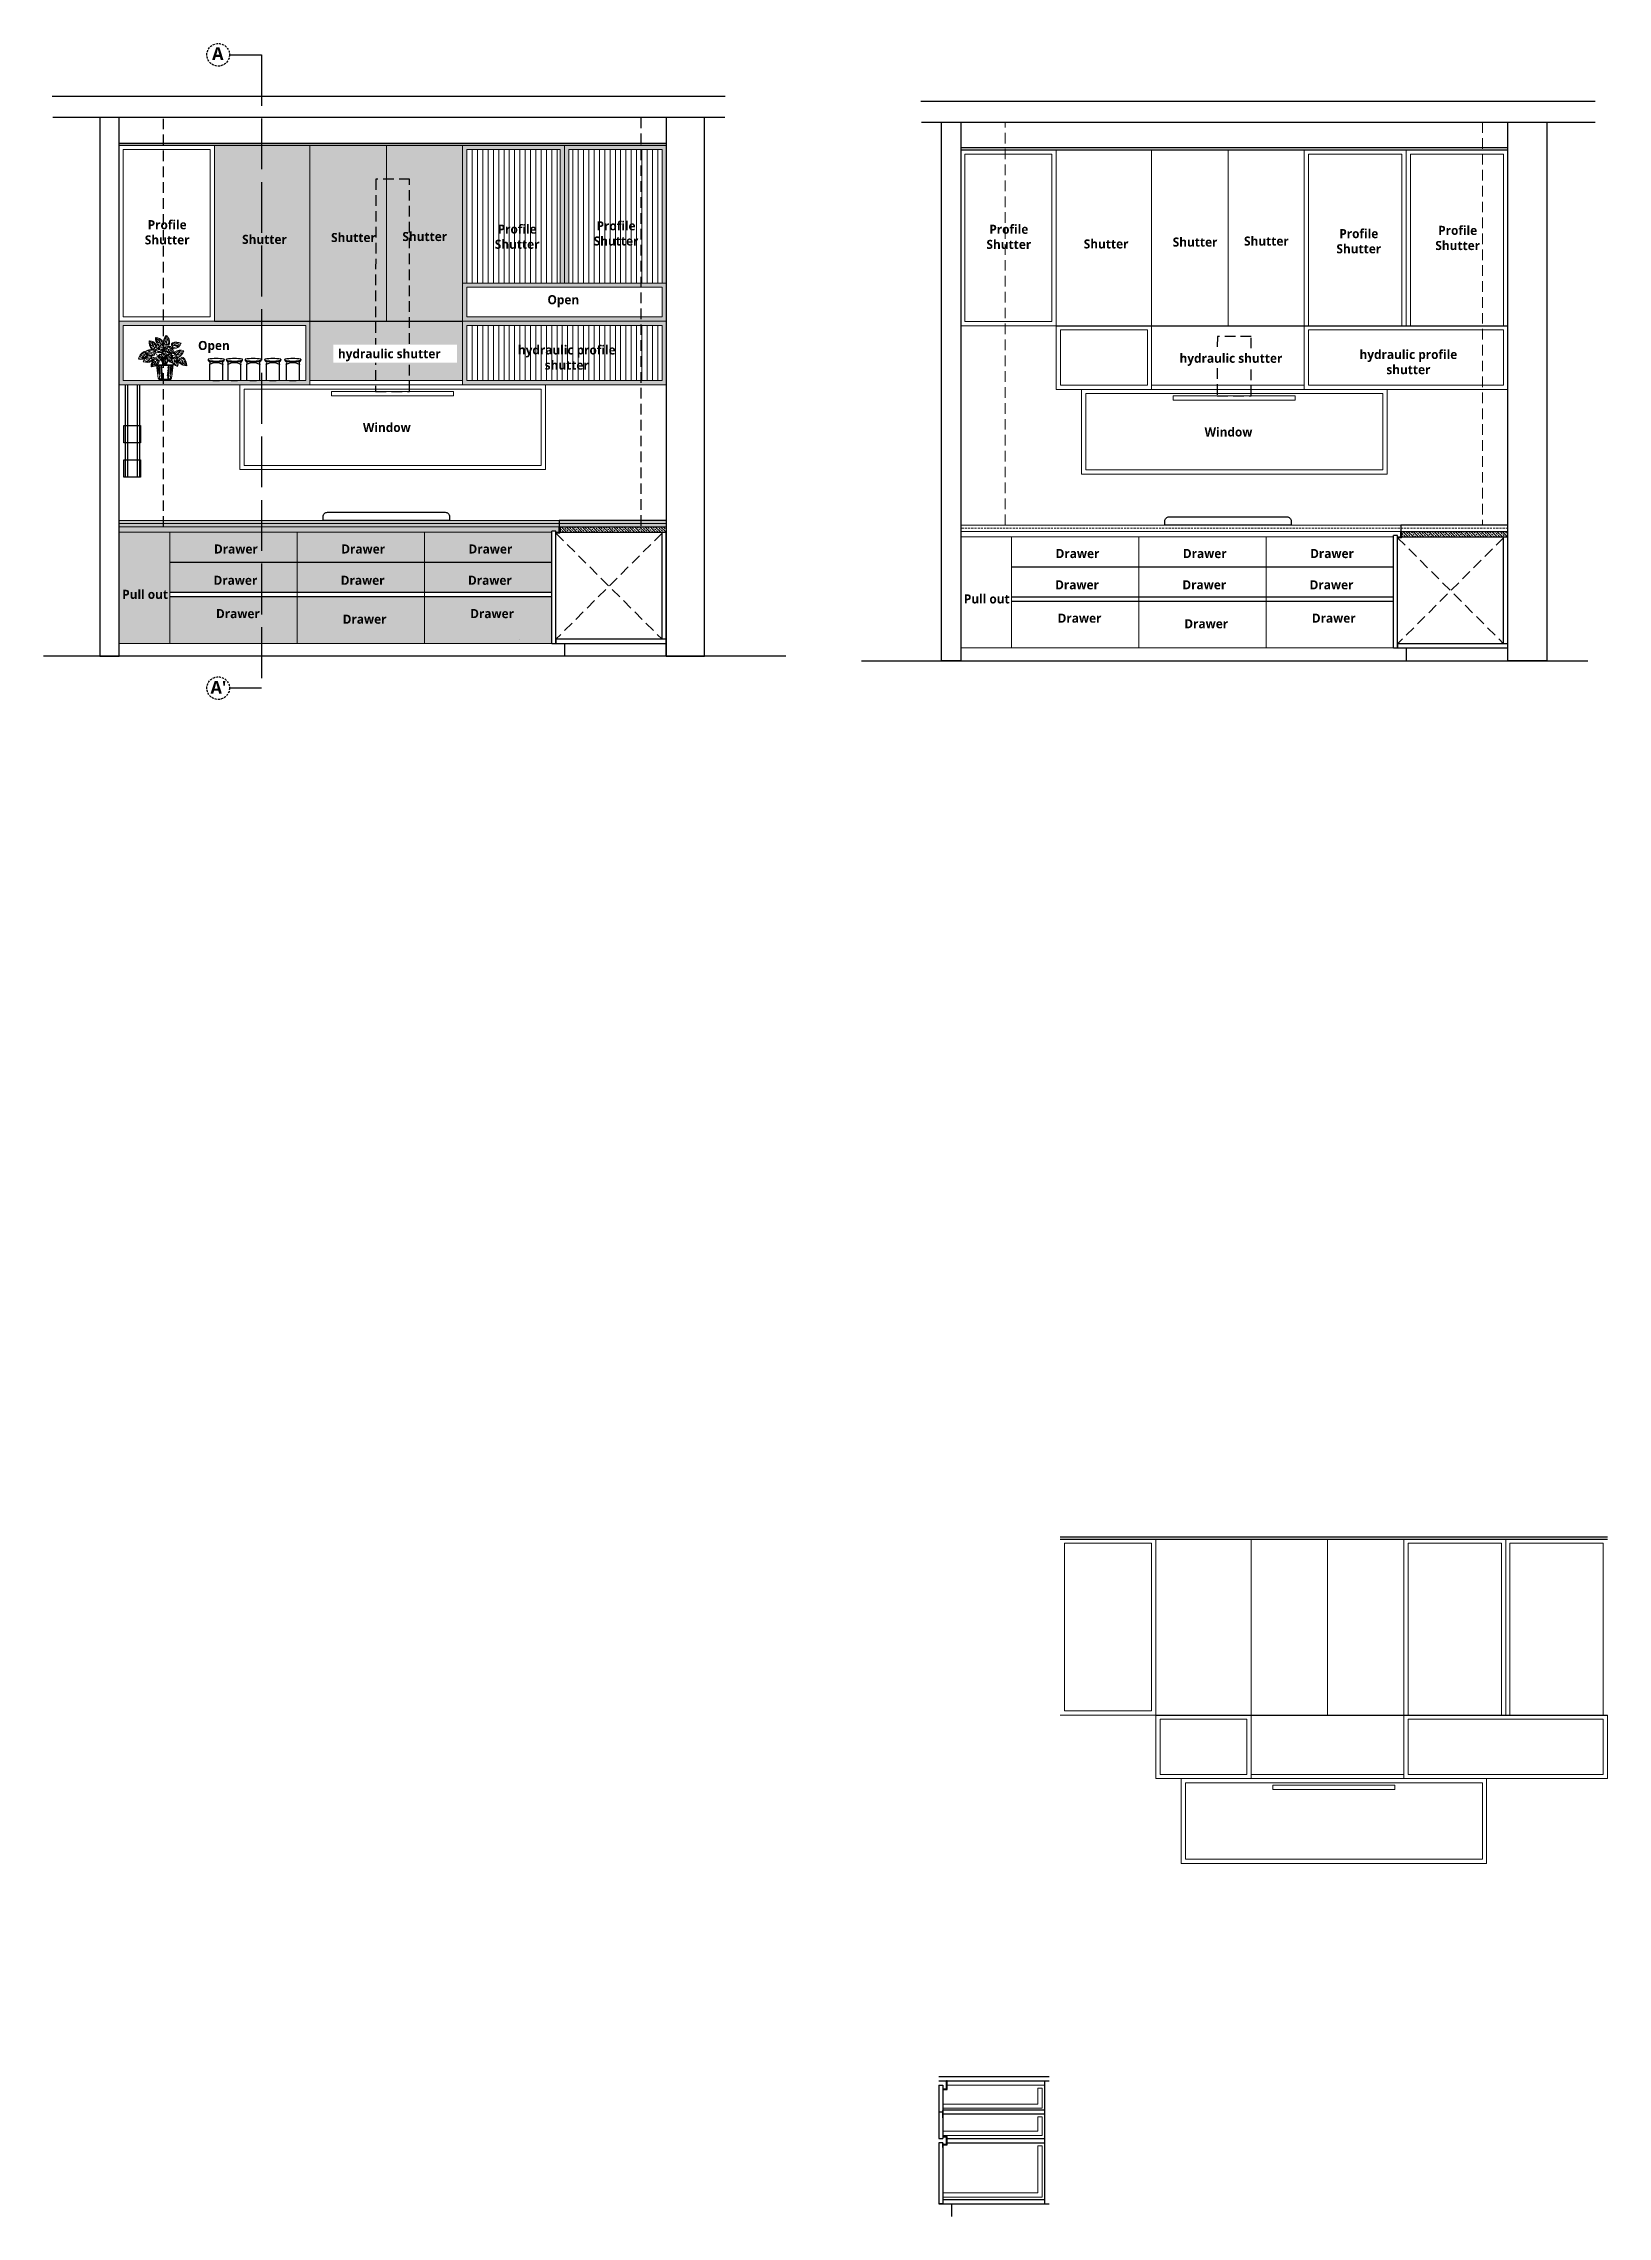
# Model space of a CAD drawing. Header units: millimetres. Extents: x 56222 to 3066687, y -650199 to -121287.
# Drawn here: x 139239 to 139607, y -183433 to -182921 of the extents above; entities that cross this region are included whole.
import ezdxf

# ---------------------------------------------------------------- set-up
doc = ezdxf.new("R2010")
doc.units = ezdxf.units.MM
doc.header["$MEASUREMENT"] = 0
for name, pattern in [('ACAD_ISO02W100', [15, 12, -3]), ('DASHED', [0.75, 0.5, -0.25]), ('DASHED2', [0.375, 0.25, -0.125])]:
    doc.linetypes.add(name, pattern=pattern)
for name, color, linetype, lineweight in [('ELEVATION', 250, 'Continuous', 9), ('FIRST FLOOR ( DW_RAIL )', 7, 'Continuous', 9), ('FURNI', 25, 'Continuous', 5), ('FURNITURE', 32, 'Continuous', 9), ('furniture dimensions', 1, 'DASHED', 0), ('GROUND FLOOR  ( DIM )', 7, 'Continuous', 9), ('Labelling', 1, 'Continuous', 25), ('SECTION ( SLAB PLine )', 104, 'Continuous', 30), ('Text', 7, 'Continuous', 15), ('XX~SLAB ( BEAM )~ ( DIM )', 7, 'Continuous', 9)]:
    doc.layers.add(name, color=color, linetype=linetype, lineweight=lineweight)
doc.layers.add('hatch', color=250, linetype='Continuous', lineweight=9, transparency=0.5)
doc.layers.add('str coll', color=6, linetype='Continuous')
doc.styles.get("Standard").update_dxf_attribs({"font": 'arial.ttf', "height": 6})
pattern_1 = [(90, (265.8703, 366.2039), (-1.25, 0), [])]

msp = doc.modelspace()

# ---------------------------------------------------------------- texts
at = {"layer": 'Text', "ltscale": 20, "attachment_point": 1}
for s, insert, char_height, width in [('{\\fMalgun Gothic|b1|i0|c0|p34;\\C1;A}', (139278.306, -182921.851), 3, 39.27782), ('\\pxqc;{\\fMalgun Gothic|b1|i0|c0|p34;\\C1;Profile Shutter}', (139258.164, -182962.617), 2.14365, 19.10275), ('\\pxqc;{\\fMalgun Gothic|b1|i0|c0|p34;\\C1;Shutter}', (139281.099, -182966.077), 2.14365, 19.10275), ('\\pxqc;{\\fMalgun Gothic|b1|i0|c0|p34;\\C1;Shutter}', (139302.076, -182965.635), 2.14365, 19.10275), ('\\pxqc;{\\fMalgun Gothic|b1|i0|c0|p34;\\C1;Shutter}', (139318.887, -182965.401), 2.14365, 19.10275), ('\\pxqc;{\\fMalgun Gothic|b1|i0|c0|p34;\\C1;Profile Shutter}', (139340.67, -182963.651), 2.14365, 19.10275), ('\\pxqc;{\\fMalgun Gothic|b1|i0|c0|p34;\\C1;Profile Shutter}', (139363.987, -182962.879), 2.14365, 19.10275), ('\\pxqc;{\\fMalgun Gothic|b1|i0|c0|p34;\\C1;Profile Shutter}', (139456.58, -182963.69), 2.14365, 19.10275), ('\\pxqc;{\\fMalgun Gothic|b1|i0|c0|p34;\\C1;Shutter}', (139500.492, -182966.708), 2.14365, 19.10275), ('\\pxqc;{\\fMalgun Gothic|b1|i0|c0|p34;\\C1;Shutter}', (139517.302, -182966.474), 2.14365, 19.10275), ('\\pxqc;{\\fMalgun Gothic|b1|i0|c0|p34;\\C1;Profile Shutter}', (139539.086, -182964.723), 2.14365, 19.10275), ('\\pxqc;{\\fMalgun Gothic|b1|i0|c0|p34;\\C1;Profile Shutter}', (139562.402, -182963.952), 2.14365, 19.10275), ('\\pxqc;{\\fMalgun Gothic|b1|i0|c0|p34;\\C1;Shutter}', (139479.515, -182967.15), 2.14365, 19.10275), ('\\pxqc;{\\fMalgun Gothic|b1|i0|c0|p34;\\C1;Open}', (139351.55, -182980.307), 2.14365, 19.10275), ('\\pxqc;{\\fMalgun Gothic|b1|i0|c0|p34;\\C1;Open}', (139269.181, -182991.102), 2.14365, 19.10275), ('\\pxqc;{\\fMalgun Gothic|b1|i0|c0|p34;\\C1;Window}', (139309.953, -183010.43), 2.14365, 19.10275), ('\\pxqc;{\\fMalgun Gothic|b1|i0|c0|p34;\\C1;Window}', (139508.368, -183011.503), 2.14365, 19.10275), ('{\\fMalgun Gothic|b1|i0|c0|p34;\\C1;Drawer}', (139278.749, -183039.095), 2.14365, 39.27782), ('{\\fMalgun Gothic|b1|i0|c0|p34;\\C1;Drawer}', (139308.751, -183039.095), 2.14365, 39.27782), ('{\\fMalgun Gothic|b1|i0|c0|p34;\\C1;Drawer}', (139338.748, -183039.095), 2.14365, 39.27782), ('{\\fMalgun Gothic|b1|i0|c0|p34;\\C1;Drawer}', (139477.164, -183040.168), 2.14365, 39.27782), ('{\\fMalgun Gothic|b1|i0|c0|p34;\\C1;Drawer}', (139507.166, -183040.168), 2.14365, 39.27782), ('{\\fMalgun Gothic|b1|i0|c0|p34;\\C1;Drawer}', (139537.164, -183040.168), 2.14365, 39.27782), ('{\\fMalgun Gothic|b1|i0|c0|p34;\\C1;Drawer}', (139278.635, -183046.477), 2.14365, 39.27782), ('{\\fMalgun Gothic|b1|i0|c0|p34;\\C1;Drawer}', (139308.637, -183046.477), 2.14365, 39.27782), ('{\\fMalgun Gothic|b1|i0|c0|p34;\\C1;Drawer}', (139338.634, -183046.477), 2.14365, 39.27782), ('{\\fMalgun Gothic|b1|i0|c0|p34;\\C1;Drawer}', (139477.051, -183047.55), 2.14365, 39.27782), ('{\\fMalgun Gothic|b1|i0|c0|p34;\\C1;Drawer}', (139507.053, -183047.55), 2.14365, 39.27782), ('{\\fMalgun Gothic|b1|i0|c0|p34;\\C1;Drawer}', (139537.05, -183047.55), 2.14365, 39.27782), ('{\\fMalgun Gothic|b1|i0|c0|p34;\\C1;Pull out}', (139257.127, -183049.795), 2.14365, 39.27782), ('{\\fMalgun Gothic|b1|i0|c0|p34;\\C1;Pull out}', (139455.543, -183050.868), 2.14365, 39.27782), ('{\\fMalgun Gothic|b1|i0|c0|p34;\\C1;Drawer}', (139279.225, -183054.338), 2.14365, 39.27782), ('{\\fMalgun Gothic|b1|i0|c0|p34;\\C1;Drawer}', (139309.094, -183055.654), 2.14365, 39.27782), ('{\\fMalgun Gothic|b1|i0|c0|p34;\\C1;Drawer}', (139339.147, -183054.334), 2.14365, 39.27782), ('{\\fMalgun Gothic|b1|i0|c0|p34;\\C1;Drawer}', (139477.641, -183055.411), 2.14365, 39.27782), ('{\\fMalgun Gothic|b1|i0|c0|p34;\\C1;Drawer}', (139507.509, -183056.727), 2.14365, 39.27782), ('{\\fMalgun Gothic|b1|i0|c0|p34;\\C1;Drawer}', (139537.562, -183055.407), 2.14365, 39.27782), ("{\\fMalgun Gothic|b1|i0|c0|p34;\\C1;A'}", (139277.926, -183071.322), 3, 39.27782)]:
    msp.add_mtext(s, dxfattribs=dict(at, insert=insert, char_height=char_height, width=width))

# ---------------------------------------------------------------- blocks, each defined once
blk = doc.blocks.new('RH')
at = {"color": 251, "true_color": 0x636466}
for p, q in [((137588.942, 17688.335), (137589.144, 17688.335)), ((137588.942, 17688.335), (137588.963, 17688.168)), ((137588.942, 17688.33), (137589.144, 17688.33)), ((137588.942, 17688.326), (137589.144, 17688.326)), ((137588.958, 17688.215), (137588.958, 17688.2)), ((137588.971, 17688.16), (137589.115, 17688.16)), ((137589.144, 17688.335), (137589.123, 17688.168)), ((137589.128, 17688.215), (137589.128, 17688.2))]:
    blk.add_line(p, q, dxfattribs=at)
for points in [[(137589.026, 17688.69), (137589.02, 17688.659), (137589.018, 17688.642), (137589.021, 17688.63), (137589.023, 17688.609), (137589.026, 17688.59)], [(137588.848, 17688.416), (137588.829, 17688.409), (137588.824, 17688.407), (137588.815, 17688.399), (137588.809, 17688.396), (137588.802, 17688.389), (137588.794, 17688.382)], [(137588.815, 17688.501), (137588.845, 17688.492), (137588.862, 17688.486), (137588.871, 17688.478), (137588.889, 17688.467), (137588.905, 17688.456)], [(137588.863, 17688.462), (137588.85, 17688.467), (137588.848, 17688.472), (137588.836, 17688.478), (137588.827, 17688.483)], [(137588.898, 17688.46), (137588.879, 17688.46), (137588.859, 17688.462), (137588.852, 17688.462), (137588.841, 17688.466), (137588.833, 17688.469)], [(137588.846, 17688.596), (137588.875, 17688.581), (137588.89, 17688.574), (137588.903, 17688.573), (137588.923, 17688.568), (137588.942, 17688.565)], [(137588.847, 17688.397), (137588.87, 17688.415), (137588.902, 17688.422)], [(137588.889, 17688.467), (137588.876, 17688.483), (137588.864, 17688.498), (137588.85, 17688.51)], [(137588.912, 17688.438), (137588.893, 17688.438), (137588.887, 17688.438), (137588.876, 17688.442), (137588.869, 17688.443), (137588.859, 17688.446), (137588.85, 17688.45)], [(137588.924, 17688.46), (137588.908, 17688.482), (137588.899, 17688.486), (137588.885, 17688.495), (137588.873, 17688.505), (137588.86, 17688.51)], [(137588.923, 17688.568), (137588.903, 17688.566), (137588.883, 17688.564), (137588.865, 17688.565)], [(137588.909, 17688.59), (137588.896, 17688.595), (137588.89, 17688.593), (137588.878, 17688.597), (137588.868, 17688.601)], [(137588.952, 17688.548), (137588.926, 17688.544), (137588.917, 17688.548), (137588.901, 17688.551), (137588.885, 17688.552), (137588.872, 17688.558)], [(137588.935, 17688.567), (137588.921, 17688.58), (137588.906, 17688.592), (137588.9, 17688.598), (137588.89, 17688.603), (137588.882, 17688.605)], [(137588.931, 17688.424), (137588.91, 17688.409), (137588.906, 17688.4), (137588.897, 17688.386), (137588.887, 17688.374), (137588.882, 17688.361)], [(137588.955, 17688.447), (137588.953, 17688.449), (137588.905, 17688.456)], [(137588.96, 17688.572), (137588.946, 17688.586), (137588.942, 17688.59), (137588.931, 17688.595), (137588.926, 17688.6), (137588.917, 17688.603), (137588.907, 17688.607)], [(137588.931, 17688.471), (137588.953, 17688.494), (137588.966, 17688.505), (137588.978, 17688.51), (137588.996, 17688.52), (137589.013, 17688.529)], [(137588.996, 17688.52), (137588.976, 17688.517), (137588.956, 17688.513), (137588.94, 17688.507)], [(137588.954, 17688.413), (137588.954, 17688.394), (137588.954, 17688.388), (137588.95, 17688.377), (137588.949, 17688.37), (137588.945, 17688.36), (137588.941, 17688.351)], [(137588.942, 17688.565), (137589.015, 17688.554)], [(137589.018, 17688.548), (137588.992, 17688.544), (137588.984, 17688.538), (137588.97, 17688.53), (137588.955, 17688.524), (137588.945, 17688.515)], [(137588.995, 17688.465), (137588.974, 17688.45), (137588.97, 17688.441), (137588.96, 17688.427), (137588.95, 17688.415), (137588.95, 17688.413)], [(137588.989, 17688.495), (137588.978, 17688.486), (137588.972, 17688.486), (137588.961, 17688.479), (137588.953, 17688.473)], [(137588.988, 17688.431), (137588.972, 17688.418), (137588.962, 17688.41)], [(137589.007, 17688.525), (137588.998, 17688.508), (137588.986, 17688.492), (137588.983, 17688.485), (137588.975, 17688.478), (137588.967, 17688.473)], [(137588.967, 17688.437), (137588.967, 17688.437), (137588.967, 17688.457)], [(137588.968, 17688.401), (137588.969, 17688.403), (137588.977, 17688.413), (137588.988, 17688.431), (137588.999, 17688.446)], [(137588.995, 17688.44), (137588.996, 17688.42), (137588.993, 17688.401), (137588.993, 17688.393), (137588.99, 17688.383), (137588.986, 17688.375)], [(137589.043, 17688.395), (137589.027, 17688.433), (137589.009, 17688.445), (137588.991, 17688.481)], [(137589.033, 17688.527), (137589.024, 17688.51), (137589.021, 17688.505), (137589.012, 17688.497), (137589.008, 17688.491), (137589, 17688.485), (137588.992, 17688.478)], [(137589.013, 17688.575), (137589.001, 17688.598), (137589.002, 17688.608), (137589, 17688.625), (137588.996, 17688.64), (137588.997, 17688.654)], [(137588.999, 17688.446), (137589.023, 17688.469), (137589.044, 17688.465)], [(137589.023, 17688.609), (137589.014, 17688.627), (137589.006, 17688.645), (137589.002, 17688.663)], [(137589.017, 17688.454), (137589.018, 17688.434), (137589.018, 17688.429), (137589.013, 17688.417), (137589.013, 17688.411), (137589.009, 17688.401), (137589.005, 17688.392)], [(137589.013, 17688.529), (137589.043, 17688.539), (137589.065, 17688.528)], [(137589.025, 17688.597), (137589.034, 17688.614), (137589.04, 17688.633), (137589.044, 17688.64), (137589.045, 17688.651), (137589.045, 17688.659)], [(137589.026, 17688.59), (137589.028, 17688.562), (137589.032, 17688.553), (137589.043, 17688.539), (137589.044, 17688.517), (137589.036, 17688.497), (137589.045, 17688.458)], [(137589.081, 17688.471), (137589.06, 17688.456), (137589.056, 17688.446), (137589.047, 17688.432), (137589.037, 17688.42), (137589.032, 17688.407)], [(137589.074, 17688.436), (137589.059, 17688.424), (137589.043, 17688.411), (137589.032, 17688.397)], [(137589.039, 17688.629), (137589.04, 17688.643), (137589.037, 17688.648), (137589.037, 17688.661), (137589.037, 17688.671)], [(137589.038, 17688.575), (137589.047, 17688.592), (137589.05, 17688.597), (137589.051, 17688.609), (137589.054, 17688.616), (137589.054, 17688.626), (137589.055, 17688.636)], [(137589.041, 17688.362), (137589.05, 17688.393), (137589.056, 17688.409), (137589.063, 17688.418), (137589.074, 17688.436), (137589.086, 17688.452)], [(137589.093, 17688.587), (137589.064, 17688.564), (137589.043, 17688.539)], [(137589.043, 17688.455), (137589.068, 17688.469), (137589.068, 17688.504), (137589.084, 17688.518)], [(137589.047, 17688.521), (137589.06, 17688.507), (137589.064, 17688.503), (137589.075, 17688.497), (137589.08, 17688.493), (137589.089, 17688.489), (137589.099, 17688.485)], [(137589.052, 17688.333), (137589.078, 17688.368), (137589.09, 17688.4), (137589.086, 17688.423), (137589.114, 17688.445)], [(137589.055, 17688.545), (137589.081, 17688.548), (137589.09, 17688.544), (137589.106, 17688.541), (137589.122, 17688.539), (137589.135, 17688.533)], [(137589.16, 17688.494), (137589.132, 17688.51), (137589.116, 17688.518), (137589.104, 17688.519), (137589.084, 17688.524), (137589.065, 17688.528)], [(137589.068, 17688.407), (137589.076, 17688.435), (137589.09, 17688.459)], [(137589.072, 17688.526), (137589.085, 17688.512), (137589.101, 17688.5), (137589.106, 17688.494), (137589.116, 17688.489), (137589.124, 17688.486)], [(137589.082, 17688.445), (137589.082, 17688.426), (137589.079, 17688.407), (137589.08, 17688.399), (137589.076, 17688.389), (137589.072, 17688.381)], [(137589.074, 17688.582), (137589.079, 17688.608), (137589.085, 17688.616), (137589.094, 17688.63), (137589.1, 17688.644), (137589.11, 17688.654)], [(137589.084, 17688.524), (137589.104, 17688.526), (137589.124, 17688.528), (137589.142, 17688.526)], [(137589.103, 17688.46), (137589.104, 17688.44), (137589.104, 17688.434), (137589.1, 17688.423), (137589.099, 17688.416), (137589.095, 17688.407), (137589.091, 17688.397)], [(137589.155, 17688.666), (137589.131, 17688.644), (137589.119, 17688.632), (137589.114, 17688.621), (137589.102, 17688.603), (137589.093, 17688.587)], [(137589.093, 17688.567), (137589.111, 17688.575), (137589.117, 17688.578), (137589.125, 17688.586), (137589.131, 17688.59), (137589.138, 17688.597), (137589.144, 17688.605)], [(137589.097, 17688.593), (137589.115, 17688.601), (137589.131, 17688.611), (137589.138, 17688.614), (137589.146, 17688.622), (137589.151, 17688.629)], [(137589.097, 17688.502), (137589.11, 17688.496), (137589.116, 17688.498), (137589.128, 17688.494), (137589.138, 17688.49)], [(137589.102, 17688.603), (137589.107, 17688.623), (137589.112, 17688.642), (137589.119, 17688.659)], [(137589.185, 17688.479), (137589.155, 17688.472), (137589.143, 17688.456), (137589.108, 17688.445), (137589.121, 17688.425), (137589.129, 17688.402), (137589.144, 17688.386)], [(137589.213, 17688.413), (137589.187, 17688.422), (137589.177, 17688.422), (137589.16, 17688.418), (137589.14, 17688.426), (137589.124, 17688.44), (137589.111, 17688.446)], [(137589.128, 17688.609), (137589.137, 17688.619), (137589.137, 17688.626), (137589.145, 17688.636), (137589.152, 17688.644)], [(137589.154, 17688.542), (137589.158, 17688.568), (137589.165, 17688.575), (137589.174, 17688.589), (137589.18, 17688.604), (137589.19, 17688.614)], [(137589.173, 17688.546), (137589.163, 17688.514), (137589.155, 17688.472)], [(137589.17, 17688.491), (137589.192, 17688.504), (137589.202, 17688.504), (137589.219, 17688.507), (137589.234, 17688.511), (137589.248, 17688.511)], [(137589.171, 17688.466), (137589.189, 17688.458), (137589.194, 17688.456), (137589.206, 17688.455), (137589.212, 17688.453), (137589.223, 17688.452), (137589.233, 17688.452)], [(137589.235, 17688.625), (137589.211, 17688.604), (137589.199, 17688.591), (137589.194, 17688.58), (137589.182, 17688.563), (137589.173, 17688.546)], [(137589.173, 17688.526), (137589.191, 17688.535), (137589.197, 17688.537), (137589.205, 17688.546), (137589.211, 17688.549), (137589.218, 17688.557), (137589.224, 17688.564)], [(137589.177, 17688.552), (137589.195, 17688.56), (137589.211, 17688.571), (137589.218, 17688.574), (137589.226, 17688.582), (137589.231, 17688.589)], [(137589.182, 17688.563), (137589.187, 17688.582), (137589.192, 17688.602), (137589.199, 17688.618)], [(137589.286, 17688.484), (137589.254, 17688.488), (137589.237, 17688.489), (137589.225, 17688.486), (137589.204, 17688.483), (137589.185, 17688.479)], [(137589.193, 17688.48), (137589.21, 17688.472), (137589.229, 17688.467), (137589.236, 17688.463), (137589.247, 17688.463), (137589.256, 17688.463)], [(137589.204, 17688.483), (137589.222, 17688.492), (137589.24, 17688.502), (137589.257, 17688.507)], [(137589.205, 17688.43), (137589.231, 17688.432), (137589.24, 17688.428), (137589.256, 17688.423), (137589.271, 17688.42), (137589.283, 17688.413)], [(137589.208, 17688.569), (137589.217, 17688.579), (137589.217, 17688.585), (137589.225, 17688.595), (137589.231, 17688.603)], [(137589.306, 17688.373), (137589.279, 17688.39), (137589.264, 17688.399), (137589.252, 17688.402), (137589.232, 17688.408), (137589.213, 17688.413)], [(137589.225, 17688.468), (137589.239, 17688.467), (137589.244, 17688.471), (137589.257, 17688.472), (137589.267, 17688.472)], [(137589.261, 17688.461), (137589.273, 17688.438), (137589.282, 17688.432), (137589.294, 17688.421), (137589.305, 17688.409), (137589.317, 17688.402)], [(137589.276, 17688.481), (137589.295, 17688.479), (137589.301, 17688.478), (137589.311, 17688.472), (137589.318, 17688.471), (137589.327, 17688.465), (137589.335, 17688.46)], [(137589.363, 17688.405), (137589.334, 17688.418), (137589.319, 17688.426), (137589.31, 17688.435), (137589.294, 17688.449), (137589.281, 17688.462)], [(137589.287, 17688.458), (137589.306, 17688.455), (137589.324, 17688.45), (137589.332, 17688.449), (137589.342, 17688.444), (137589.349, 17688.439)], [(137589.294, 17688.449), (137589.305, 17688.432), (137589.315, 17688.414), (137589.327, 17688.401)], [(137589.321, 17688.451), (137589.333, 17688.444), (137589.335, 17688.438), (137589.345, 17688.431), (137589.353, 17688.425)], [(137588.779, 17688.322), (137588.805, 17688.342), (137588.818, 17688.353), (137588.824, 17688.364), (137588.837, 17688.381), (137588.847, 17688.397)], [(137588.811, 17688.377), (137588.8, 17688.367), (137588.8, 17688.361), (137588.791, 17688.352), (137588.785, 17688.344)], [(137588.842, 17688.391), (137588.824, 17688.384), (137588.807, 17688.375), (137588.8, 17688.372), (137588.792, 17688.365), (137588.786, 17688.358)], [(137588.837, 17688.381), (137588.83, 17688.361), (137588.824, 17688.342), (137588.816, 17688.327)], [(137588.866, 17688.399), (137588.86, 17688.374), (137588.853, 17688.367), (137588.843, 17688.354), (137588.835, 17688.34), (137588.825, 17688.33)], [(137588.925, 17688.39), (137588.909, 17688.377), (137588.893, 17688.364), (137588.882, 17688.351)], [(137588.891, 17688.315), (137588.9, 17688.346), (137588.906, 17688.362), (137588.914, 17688.372), (137588.925, 17688.39), (137588.936, 17688.406)], [(137588.93, 17688.364), (137588.925, 17688.351), (137588.92, 17688.348), (137588.914, 17688.337), (137588.909, 17688.328)], [(137588.932, 17688.399), (137588.932, 17688.38), (137588.93, 17688.36), (137588.93, 17688.352), (137588.926, 17688.342), (137588.922, 17688.334)], [(137588.952, 17688.323), (137588.957, 17688.315), (137588.954, 17688.309), (137588.958, 17688.3), (137588.954, 17688.29), (137588.957, 17688.279), (137588.953, 17688.27), (137588.957, 17688.262), (137588.954, 17688.249), (137588.959, 17688.241), (137588.956, 17688.226)], [(137588.954, 17688.356), (137588.958, 17688.368)], [(137588.956, 17688.326), (137588.962, 17688.317), (137588.959, 17688.312), (137588.962, 17688.302), (137588.959, 17688.292), (137588.962, 17688.281), (137588.958, 17688.273), (137588.962, 17688.264), (137588.959, 17688.251), (137588.964, 17688.243), (137588.957, 17688.214)], [(137588.967, 17688.326), (137588.972, 17688.31), (137588.971, 17688.306), (137588.974, 17688.3), (137588.971, 17688.292), (137588.971, 17688.282), (137588.972, 17688.269), (137588.976, 17688.262), (137588.971, 17688.256), (137588.976, 17688.243), (137588.973, 17688.236), (137588.978, 17688.225), (137588.977, 17688.216), (137588.98, 17688.204), (137588.976, 17688.197), (137588.973, 17688.187), (137588.977, 17688.179), (137588.973, 17688.173), (137588.975, 17688.168), (137588.97, 17688.164), (137588.973, 17688.161)], [(137588.971, 17688.326), (137588.977, 17688.31), (137588.975, 17688.306), (137588.979, 17688.3), (137588.975, 17688.292), (137588.975, 17688.282), (137588.977, 17688.269), (137588.981, 17688.262), (137588.976, 17688.256), (137588.981, 17688.243), (137588.977, 17688.236), (137588.982, 17688.225), (137588.981, 17688.216), (137588.985, 17688.204), (137588.981, 17688.197), (137588.977, 17688.187), (137588.981, 17688.179), (137588.977, 17688.173), (137588.98, 17688.168), (137588.975, 17688.164), (137588.977, 17688.161)], [(137588.994, 17688.405), (137588.989, 17688.392), (137588.983, 17688.389), (137588.977, 17688.378), (137588.973, 17688.369)], [(137588.988, 17688.326), (137588.993, 17688.31), (137588.992, 17688.306), (137588.996, 17688.3), (137588.992, 17688.292), (137588.992, 17688.282), (137588.993, 17688.269), (137588.997, 17688.262), (137588.993, 17688.256), (137588.997, 17688.243), (137588.994, 17688.236), (137588.999, 17688.225), (137588.998, 17688.216), (137589.001, 17688.204), (137588.997, 17688.197), (137588.994, 17688.187), (137588.998, 17688.179), (137588.994, 17688.173), (137588.997, 17688.168), (137588.991, 17688.164), (137588.994, 17688.161)], [(137588.995, 17688.326), (137589.001, 17688.31), (137589, 17688.306), (137589.003, 17688.3), (137589, 17688.292), (137589, 17688.282), (137589.001, 17688.269), (137589.005, 17688.262), (137589, 17688.256), (137589.005, 17688.243), (137589.001, 17688.236), (137589.007, 17688.225), (137589.005, 17688.216), (137589.009, 17688.204), (137589.005, 17688.197), (137589.001, 17688.187), (137589.005, 17688.179), (137589.001, 17688.173), (137589.004, 17688.168), (137588.999, 17688.164), (137589.001, 17688.161)], [(137589, 17688.326), (137589.005, 17688.31), (137589.004, 17688.306), (137589.008, 17688.3), (137589.004, 17688.292), (137589.004, 17688.282), (137589.005, 17688.269), (137589.01, 17688.262), (137589.005, 17688.256), (137589.01, 17688.243), (137589.006, 17688.236), (137589.011, 17688.225), (137589.01, 17688.216), (137589.014, 17688.204), (137589.01, 17688.197), (137589.006, 17688.187), (137589.01, 17688.179), (137589.006, 17688.173), (137589.009, 17688.168), (137589.004, 17688.164), (137589.006, 17688.161)], [(137589.006, 17688.394), (137589.009, 17688.377), (137589.02, 17688.359), (137589.021, 17688.335)], [(137589.029, 17688.354), (137589.011, 17688.39), (137589.009, 17688.392)], [(137589.016, 17688.335), (137589.029, 17688.354), (137589.037, 17688.37)], [(137589.021, 17688.335), (137589.022, 17688.335)], [(137589.041, 17688.362), (137589.033, 17688.346), (137589.03, 17688.335)], [(137589.038, 17688.342), (137589.037, 17688.335)], [(137589.045, 17688.336), (137589.05, 17688.343), (137589.058, 17688.362), (137589.071, 17688.365), (137589.081, 17688.375)], [(137589.056, 17688.368), (137589.058, 17688.364), (137589.063, 17688.344), (137589.063, 17688.335)], [(137589.08, 17688.411), (137589.075, 17688.398), (137589.069, 17688.395), (137589.064, 17688.384), (137589.059, 17688.375)], [(137589.064, 17688.377), (137589.094, 17688.39), (137589.127, 17688.392), (137589.139, 17688.384)], [(137589.073, 17688.351), (137589.07, 17688.329), (137589.07, 17688.328)], [(137589.076, 17688.365), (137589.074, 17688.351), (137589.074, 17688.343), (137589.071, 17688.336)], [(137589.084, 17688.326), (137589.079, 17688.31), (137589.08, 17688.306), (137589.076, 17688.3), (137589.08, 17688.292), (137589.08, 17688.282), (137589.079, 17688.269), (137589.075, 17688.262), (137589.079, 17688.256), (137589.075, 17688.243), (137589.078, 17688.236), (137589.073, 17688.225), (137589.074, 17688.216), (137589.071, 17688.204), (137589.075, 17688.197), (137589.078, 17688.187), (137589.074, 17688.179), (137589.078, 17688.173), (137589.075, 17688.168), (137589.08, 17688.164), (137589.078, 17688.161)], [(137589.089, 17688.326), (137589.083, 17688.31), (137589.085, 17688.306), (137589.081, 17688.3), (137589.085, 17688.292), (137589.085, 17688.282), (137589.083, 17688.269), (137589.079, 17688.262), (137589.084, 17688.256), (137589.079, 17688.243), (137589.083, 17688.236), (137589.078, 17688.225), (137589.079, 17688.216), (137589.075, 17688.204), (137589.079, 17688.197), (137589.083, 17688.187), (137589.079, 17688.179), (137589.083, 17688.173), (137589.08, 17688.168), (137589.085, 17688.164), (137589.083, 17688.161)], [(137589.096, 17688.326), (137589.091, 17688.31), (137589.092, 17688.306), (137589.089, 17688.3), (137589.092, 17688.292), (137589.092, 17688.282), (137589.091, 17688.269), (137589.087, 17688.262), (137589.092, 17688.256), (137589.087, 17688.243), (137589.09, 17688.236), (137589.085, 17688.225), (137589.086, 17688.216), (137589.083, 17688.204), (137589.087, 17688.197), (137589.09, 17688.187), (137589.086, 17688.179), (137589.09, 17688.173), (137589.087, 17688.168), (137589.093, 17688.164), (137589.09, 17688.161)], [(137589.113, 17688.326), (137589.108, 17688.31), (137589.109, 17688.306), (137589.105, 17688.3), (137589.109, 17688.292), (137589.109, 17688.282), (137589.108, 17688.269), (137589.103, 17688.262), (137589.108, 17688.256), (137589.103, 17688.243), (137589.107, 17688.236), (137589.102, 17688.225), (137589.103, 17688.216), (137589.099, 17688.204), (137589.103, 17688.197), (137589.107, 17688.187), (137589.103, 17688.179), (137589.107, 17688.173), (137589.104, 17688.168), (137589.109, 17688.164), (137589.107, 17688.161)], [(137589.118, 17688.326), (137589.112, 17688.31), (137589.113, 17688.306), (137589.11, 17688.3), (137589.113, 17688.292), (137589.113, 17688.282), (137589.112, 17688.269), (137589.108, 17688.262), (137589.113, 17688.256), (137589.108, 17688.243), (137589.112, 17688.236), (137589.106, 17688.225), (137589.108, 17688.216), (137589.104, 17688.204), (137589.108, 17688.197), (137589.112, 17688.187), (137589.108, 17688.179), (137589.112, 17688.173), (137589.109, 17688.168), (137589.114, 17688.164), (137589.112, 17688.161)], [(137589.128, 17688.326), (137589.122, 17688.317), (137589.126, 17688.312), (137589.122, 17688.302), (137589.125, 17688.292), (137589.122, 17688.281), (137589.127, 17688.273), (137589.122, 17688.264), (137589.126, 17688.251), (137589.12, 17688.243), (137589.127, 17688.214)], [(137589.125, 17688.39), (137589.131, 17688.364), (137589.138, 17688.357), (137589.147, 17688.343), (137589.154, 17688.329), (137589.164, 17688.319)], [(137589.133, 17688.323), (137589.127, 17688.315), (137589.13, 17688.309), (137589.127, 17688.3), (137589.13, 17688.29), (137589.127, 17688.279), (137589.131, 17688.27), (137589.127, 17688.262), (137589.13, 17688.249), (137589.125, 17688.241), (137589.129, 17688.226)], [(137589.144, 17688.406), (137589.163, 17688.398), (137589.168, 17688.396), (137589.177, 17688.388), (137589.183, 17688.384), (137589.19, 17688.377), (137589.197, 17688.37)], [(137589.209, 17688.309), (137589.184, 17688.33), (137589.172, 17688.342), (137589.166, 17688.353), (137589.154, 17688.37), (137589.144, 17688.386)], [(137589.149, 17688.38), (137589.167, 17688.373), (137589.183, 17688.363), (137589.191, 17688.36), (137589.199, 17688.352), (137589.204, 17688.346)], [(137589.154, 17688.37), (137589.16, 17688.351), (137589.165, 17688.331), (137589.173, 17688.315)], [(137589.18, 17688.365), (137589.19, 17688.355), (137589.19, 17688.349), (137589.198, 17688.339), (137589.205, 17688.331)], [(137589.195, 17688.408), (137589.207, 17688.392), (137589.211, 17688.388), (137589.221, 17688.382), (137589.226, 17688.377), (137589.235, 17688.372), (137589.244, 17688.368)], [(137589.221, 17688.41), (137589.233, 17688.395), (137589.247, 17688.382), (137589.252, 17688.376), (137589.261, 17688.37), (137589.269, 17688.367)], [(137589.232, 17688.408), (137589.252, 17688.408), (137589.272, 17688.409), (137589.29, 17688.406)], [(137589.244, 17688.385), (137589.256, 17688.378), (137589.262, 17688.38), (137589.274, 17688.375), (137589.283, 17688.37)]]:
    blk.add_lwpolyline(points, dxfattribs=at)
for points in [[(137588.974, 17688.16), (137588.974, 17688.156, 0.269011), (137588.981, 17688.143), (137589.104, 17688.143, 0.269011), (137589.11, 17688.156), (137589.11, 17688.16)], [(137588.977, 17688.157), (137588.977, 17688.156, 0.24889), (137588.982, 17688.147), (137589.103, 17688.147, 0.24889), (137589.107, 17688.156), (137589.107, 17688.157)]]:
    blk.add_lwpolyline(points, format="xyb", close=True, dxfattribs=at)
for points in [[(137589.03, 17688.335, -0.287945), (137589.044, 17688.342, -0.484187)], [(137589.041, 17688.342, 0.139974), (137589.063, 17688.372)]]:
    blk.add_lwpolyline(points, format="xyb", dxfattribs=at)
for centre, radius, start, end in [((137589.087, 17688.61), 0.101, 127.4105, 191.8989), ((137588.938, 17688.602), 0.125, 354.407, 45.2853), ((137588.904, 17688.329), 0.125, 132.1505, 183.0288), ((137588.859, 17688.411), 0.101, 51.4742, 115.9626), ((137588.933, 17688.54), 0.125, 198.0878, 248.9661), ((137588.832, 17688.407), 0.0183, 325.3858, 130.1012), ((137588.903, 17688.485), 0.125, 66.1379, 117.0163), ((137588.941, 17688.629), 0.101, 199.1414, 263.6298), ((137588.981, 17688.36), 0.101, 141.5633, 206.0517), ((137588.894, 17688.441), 0.0183, 251.0154, 55.7308), ((137588.918, 17688.411), 0.0189, 342.075, 144.8493), ((137588.91, 17688.474), 0.0189, 251.9859, 54.7602), ((137588.933, 17688.548), 0.0189, 260.3438, 63.1181), ((137589.031, 17688.467), 0.101, 112.9835, 177.472), ((137588.953, 17688.594), 0.125, 259.5971, 310.4754), ((137588.951, 17688.395), 0.0183, 341.1044, 145.8199), ((137588.945, 17688.583), 0.0183, 259.3732, 64.0887), ((137589.045, 17688.4), 0.101, 141.5633, 173.1589), ((137588.915, 17688.475), 0.125, 288.1768, 339.0552), ((137588.981, 17688.452), 0.0189, 342.075, 144.8493), ((137589.007, 17688.593), 0.0189, 188.6129, 351.3871), ((137589, 17688.542), 0.0189, 313.4953, 116.2695), ((137589.014, 17688.436), 0.0183, 341.1044, 145.8199), ((137589.022, 17688.512), 0.0183, 312.5247, 117.2401), ((137589.044, 17688.592), 0.0183, 187.6423, 352.3577), ((137589.131, 17688.406), 0.101, 141.5633, 206.0517), ((137589.002, 17688.48), 0.125, 288.1768, 339.0552), ((137589.061, 17688.51), 0.0183, 77.9671, 242.6825), ((137589.068, 17688.458), 0.0189, 342.075, 144.8493), ((137589.106, 17688.606), 0.125, 244.7317, 295.6101), ((137589.074, 17688.545), 0.0189, 78.9376, 241.7119), ((137589.08, 17688.6), 0.0189, 150.4884, 313.2627), ((137589.154, 17688.565), 0.101, 89.286, 153.7744), ((137589.064, 17688.463), 0.101, 17.7352, 82.2236), ((137589.101, 17688.442), 0.0183, 341.1044, 145.8199), ((137589.109, 17688.577), 0.0183, 149.5178, 314.2333), ((137589.031, 17688.65), 0.125, 316.2825, 7.1608), ((137589.16, 17688.56), 0.0189, 150.4884, 313.2627), ((137589.16, 17688.396), 0.0183, 47.4149, 212.1304), ((137589.234, 17688.525), 0.101, 89.286, 153.7744), ((137589.187, 17688.498), 0.0189, 101.4612, 264.2355), ((137589.189, 17688.537), 0.0183, 149.5178, 314.2333), ((137589.188, 17688.461), 0.0183, 100.4906, 265.2061), ((137589.209, 17688.419), 0.101, 40.2588, 104.7472), ((137589.193, 17688.567), 0.125, 267.2553, 318.1337), ((137589.208, 17688.395), 0.0183, 73.9528, 238.6682), ((137589.111, 17688.61), 0.125, 316.2825, 7.1608), ((137589.223, 17688.429), 0.0189, 74.9234, 237.6976), ((137589.208, 17688.349), 0.101, 13.7209, 78.2094), ((137589.272, 17688.446), 0.0189, 63.5647, 226.339), ((137589.333, 17688.501), 0.101, 223.053, 287.5414), ((137589.293, 17688.476), 0.0183, 62.5941, 227.3096), ((137589.24, 17688.384), 0.125, 9.6665, 60.5449), ((137588.788, 17688.423), 0.101, 265.154, 329.6424), ((137588.859, 17688.382), 0.0189, 326.3564, 129.1306), ((137588.852, 17688.434), 0.125, 288.1768, 339.0552), ((137589.045, 17688.4), 0.101, 203.601, 206.0517), ((137588.971, 17688.168), 0.00816, 186.2058, 270), ((137589.132, 17688.372), 0.0189, 48.3855, 211.1598), ((137589.115, 17688.168), 0.00816, 270, 353.7942), ((137589.205, 17688.41), 0.101, 207.8738, 272.3622), ((137589.085, 17688.321), 0.125, 354.4873, 45.3657), ((137589.26, 17688.488), 0.125, 240.7175, 291.5958)]:
    blk.add_arc(centre, radius, start, end, dxfattribs=at)

# ---------------------------------------------------------------- hatches: boundary and pattern name
at = {"layer": 'FURNITURE', "lineweight": 25, "true_color": 0xc7c8ca, "transparency": 33554600}
h = msp.add_hatch(color=9, dxfattribs=at)
h.dxf.hatch_style = 1
h.paths.add_polyline_path([(139301.374, -182944.944), (139278.874, -182944.944), (139278.874, -182986.444), (139301.374, -182986.444)])
h.paths.add_polyline_path([(139319.393, -182944.944), (139301.374, -182944.944), (139301.374, -182986.444), (139319.393, -182986.444)])
h.paths.add_polyline_path([(139337.374, -182944.944), (139319.393, -182944.944), (139319.393, -182986.444), (139337.374, -182986.444)])
h.paths.add_polyline_path([(139337.374, -182986.444), (139319.393, -182986.444), (139301.374, -182986.444), (139301.374, -183000.444), (139337.374, -183000.444)])
at = {"layer": 'FURNITURE', "lineweight": 0, "true_color": 0xc7c8ca, "transparency": 33554600}
h = msp.add_hatch(dxfattribs=at)
h.set_pattern_fill('ANSI31', color=9, scale=10, angle=45)
h.set_pattern_definition(pattern_1)
h.paths.add_polyline_path([(139379.374, -182945.944), (139362.374, -182945.944), (139362.374, -182977.444), (139379.374, -182977.444)])
h.paths.add_polyline_path([(139360.374, -182945.944), (139338.374, -182945.944), (139338.374, -182977.444), (139360.374, -182977.444)])
h.paths.add_polyline_path([(139384.374, -182945.944), (139379.374, -182945.944), (139379.374, -182977.444), (139384.374, -182977.444)])
at = {"layer": 'FURNITURE', "lineweight": 30, "true_color": 0xc8a668, "transparency": 33554687}
h = msp.add_hatch(color=43, dxfattribs=at)
h.dxf.hatch_style = 1
h.paths.add_polyline_path([(139301.374, -182986.444), (139266.874, -182986.444), (139266.874, -182987.444), (139300.374, -182987.444), (139300.374, -183000.444), (139266.874, -183000.444), (139266.874, -183001.444), (139301.374, -183001.444)])
h.paths.add_polyline_path([(139266.874, -183000.444), (139257.374, -183000.444), (139257.374, -182987.444), (139266.874, -182987.444), (139266.874, -182986.444), (139256.374, -182986.444), (139256.374, -183001.444), (139266.874, -183001.444)])
at = {"layer": 'FURNITURE', "lineweight": 0, "true_color": 0x636466, "transparency": 33554687}
h = msp.add_hatch(color=251, dxfattribs=at)
h.dxf.hatch_style = 1
h.paths.add_polyline_path([(139385.374, -183033.444), (139360.125, -183033.444), (139360.125, -183034.194), (139385.374, -183034.194)])
h.paths.add_polyline_path([(139360.125, -183033.444), (139256.374, -183033.444), (139256.374, -183034.194), (139360.125, -183034.194)])
at = {"layer": 'FURNITURE', "lineweight": 0, "true_color": 0x939598, "transparency": 33554687}
h = msp.add_hatch(color=252, dxfattribs=at)
h.dxf.hatch_style = 1
h.paths.add_polyline_path([(139385.374, -183034.194), (139360.125, -183034.194), (139360.125, -183034.943), (139385.374, -183034.943)])
h.paths.add_polyline_path([(139360.125, -183034.194), (139256.374, -183034.194), (139256.374, -183034.943), (139360.125, -183034.943)])
at = {"layer": 'FURNITURE', "lineweight": 0, "true_color": 0x000000, "transparency": 33554687}
h = msp.add_hatch(color=18, dxfattribs=at)
h.dxf.hatch_style = 1
edge = h.paths.add_edge_path()
edge.add_line((139360.125, -183034.944), (139360.125, -183034.943))
edge.add_line((139360.125, -183034.943), (139256.374, -183034.943))
edge.add_line((139256.374, -183034.943), (139256.374, -183036.232))
edge.add_line((139256.374, -183036.232), (139358.375, -183036.232))
edge.add_line((139358.375, -183036.232), (139358.375, -183035.944))
edge.add_line((139358.375, -183035.944), (139359.374, -183035.944))
edge.add_line((139359.374, -183035.944), (139359.374, -183036.232))
edge.add_line((139359.374, -183036.232), (139359.994, -183036.232))
edge.add_arc((139359.925, -183036.044), 0.2, 290.20201, 360)
edge.add_line((139360.125, -183036.044), (139360.125, -183034.944))
at = {"layer": 'FURNITURE', "lineweight": 30, "true_color": 0xc7c8ca, "transparency": 33554600}
h = msp.add_hatch(color=9, dxfattribs=at)
h.dxf.hatch_style = 1
h.paths.add_polyline_path([(139268.377, -183036.231), (139298.374, -183036.231), (139328.376, -183036.231), (139328.376, -183036.228), (139358.375, -183036.228), (139358.375, -183035.944), (139359.374, -183035.944), (139359.374, -183036.232), (139359.994, -183036.232, 0.31433), (139360.125, -183036.044), (139360.125, -183034.944), (139360.125, -183034.943), (139256.374, -183034.943), (139256.374, -183036.232), (139256.374, -183062.444), (139268.377, -183062.444)])
h = msp.add_hatch(color=9, dxfattribs=at)
h.dxf.hatch_style = 1
h.paths.add_polyline_path([(139358.374, -183051.383), (139328.376, -183051.383), (139328.376, -183062.44), (139358.374, -183062.44)])
h.paths.add_polyline_path([(139328.376, -183051.383), (139298.374, -183051.383), (139298.374, -183062.443), (139328.376, -183062.442)])
h.paths.add_polyline_path([(139298.374, -183051.383), (139268.377, -183051.383), (139268.377, -183062.443), (139298.374, -183062.443)])
h.paths.add_polyline_path([(139298.374, -183043.308), (139268.377, -183043.308), (139268.377, -183050.383), (139298.374, -183050.383)])
h.paths.add_polyline_path([(139328.376, -183043.308), (139328.372, -183043.308), (139298.374, -183043.308), (139298.374, -183050.383), (139328.376, -183050.383)])
h.paths.add_polyline_path([(139358.374, -183043.308), (139328.376, -183043.308), (139328.376, -183050.383), (139358.374, -183050.383)])
h.paths.add_polyline_path([(139358.374, -183036.232), (139328.376, -183036.232), (139328.376, -183043.308), (139358.374, -183043.308)])
h.paths.add_polyline_path([(139328.376, -183036.232), (139298.374, -183036.232), (139298.374, -183043.308), (139328.376, -183043.308)])
h.paths.add_polyline_path([(139298.374, -183036.232), (139293.062, -183036.232), (139268.377, -183036.231), (139268.377, -183043.308), (139298.374, -183043.308)])
at = {"layer": 'hatch', "lineweight": 30, "true_color": 0x000000, "transparency": 33554687}
h = msp.add_hatch(color=18, dxfattribs=at)
h.dxf.hatch_style = 1
h.paths.add_polyline_path([(139362.374, -182945.944), (139379.374, -182945.944), (139379.374, -182944.944), (139361.374, -182944.944), (139361.374, -182977.444), (139362.374, -182977.444)])
h.paths.add_polyline_path([(139361.374, -182944.944), (139337.374, -182944.944), (139337.374, -182977.444), (139338.374, -182977.444), (139338.374, -182945.944), (139360.374, -182945.944), (139360.374, -182977.444), (139361.374, -182977.444)])
h.paths.add_polyline_path([(139379.374, -182977.444), (139337.374, -182977.444), (139337.374, -182986.444), (139379.374, -182986.444), (139379.374, -182985.444), (139338.374, -182985.444), (139338.374, -182978.444), (139379.374, -182978.444)])
h.paths.add_polyline_path([(139385.374, -182944.944), (139379.374, -182944.944), (139379.374, -182945.944), (139384.374, -182945.944), (139384.374, -182977.444), (139385.374, -182977.444)])
h.paths.add_polyline_path([(139385.374, -182977.444), (139379.374, -182977.444), (139379.374, -182978.444), (139384.374, -182978.444), (139384.374, -182985.444), (139379.374, -182985.444), (139379.374, -182986.444), (139385.374, -182986.444)])
h.paths.add_polyline_path([(139385.374, -182986.444), (139379.374, -182986.444), (139379.374, -182987.444), (139384.374, -182987.444), (139384.374, -183000.444), (139379.374, -183000.444), (139379.374, -183001.444), (139385.374, -183001.444)])
h.paths.add_polyline_path([(139379.374, -182986.444), (139337.374, -182986.444), (139337.374, -183001.444), (139379.374, -183001.444), (139379.374, -183000.444), (139338.374, -183000.444), (139338.374, -182987.444), (139379.374, -182987.444)])
at = {"layer": 'hatch', "transparency": 33554651}
h = msp.add_hatch(dxfattribs=at)
h.set_pattern_fill('ANSI33', color=256, scale=3.493167, angle=90, style=0)
h.set_pattern_definition([(135, (-5355905.5069, 4413353.0821), (-0.61751058278, -0.61751058278), []), (135, (-5355905.5069, 4413353.6996), (-0.61751058278, -0.61751058278), [0.43664592054, -0.21832296027])])
h.paths.add_polyline_path([(139385.374, -183036.229), (139385.374, -183034.944), (139360.325, -183034.951), (139360.325, -183036.235)])
h = msp.add_hatch(dxfattribs=at)
h.set_pattern_fill('ANSI33', color=256, scale=3.493167, angle=90, style=0)
h.set_pattern_definition([(135, (-5355707.0913, 4413352.0093), (-0.61751058278, -0.61751058278), []), (135, (-5355707.0913, 4413352.6268), (-0.61751058278, -0.61751058278), [0.43664592054, -0.21832296027])])
h.paths.add_polyline_path([(139583.789, -183037.302), (139583.789, -183036.017), (139558.74, -183036.023), (139558.74, -183037.308)])

# ---------------------------------------------------------------- linework, layer by layer
for points in [[(139277.406, -182995.432, 0.08539), (139277.395, -182995.481, 0.015681), (139277.394, -182995.575, 0.017648), (139277.399, -182995.671, 0.04573), (139277.412, -182995.74, 0.165605), (139277.469, -182995.824, 0.089947), (139277.581, -182995.88, 0.039789), (139277.786, -182995.923, 0.006389), (139278.193, -182995.969, 0.016011), (139278.535, -182995.992, 0.005226), (139279.041, -182996.005, 0.005351), (139279.556, -182996.007, 0.012775), (139279.938, -182995.995, 0.008107), (139280.356, -182995.964, 0.014682), (139280.696, -182995.923, 0.01449), (139280.957, -182995.876, 0.108227), (139281.071, -182995.825, 0.090856), (139281.11, -182995.784, 0.067417), (139281.136, -182995.727, 0.050598), (139281.152, -182995.65, 0.022889), (139281.157, -182995.547, 0.010156), (139281.156, -182995.445, 0.545473), (139281.142, -182995.437, 0.239429), (139281.126, -182995.459, 0.007601), (139281.108, -182995.571, -0.030944), (139281.09, -182995.661, -0.069741), (139281.063, -182995.724, -0.093532), (139281.025, -182995.766, -0.102378), (139280.977, -182995.789, -0.029077), (139280.85, -182995.814, -0.004055), (139280.585, -182995.846, -0.004904), (139280.287, -182995.877, -0.005904), (139280.007, -182995.901, -0.013824), (139279.603, -182995.918, -0.006449), (139279.078, -182995.92, -0.006382), (139278.561, -182995.908, -0.016391), (139278.188, -182995.882, -0.004585), (139277.949, -182995.856, -0.008056), (139277.751, -182995.829, -0.007269), (139277.597, -182995.803, -0.066376), (139277.532, -182995.782, -0.129854), (139277.498, -182995.753, -0.063641), (139277.471, -182995.701, -0.042736), (139277.45, -182995.624, -0.01584), (139277.432, -182995.512, 0.008452), (139277.426, -182995.463, 0.040651), (139277.419, -182995.435, 0.228891), (139277.413, -182995.429, 0.405029)], [(139281.702, -182995.432, 0.08539), (139281.691, -182995.481, 0.015681), (139281.69, -182995.575, 0.017648), (139281.695, -182995.671, 0.04573), (139281.708, -182995.74, 0.165605), (139281.765, -182995.824, 0.089947), (139281.877, -182995.88, 0.039789), (139282.082, -182995.923, 0.006389), (139282.489, -182995.969, 0.016011), (139282.831, -182995.992, 0.005226), (139283.337, -182996.005, 0.005351), (139283.852, -182996.007, 0.012775), (139284.234, -182995.995, 0.008107), (139284.652, -182995.964, 0.014682), (139284.992, -182995.923, 0.01449), (139285.253, -182995.876, 0.108227), (139285.367, -182995.825, 0.090856), (139285.406, -182995.784, 0.067417), (139285.432, -182995.727, 0.050598), (139285.448, -182995.65, 0.022889), (139285.453, -182995.547, 0.010156), (139285.452, -182995.445, 0.545473), (139285.438, -182995.437, 0.239429), (139285.422, -182995.459, 0.007601), (139285.404, -182995.571, -0.030944), (139285.386, -182995.661, -0.069741), (139285.359, -182995.724, -0.093532), (139285.321, -182995.766, -0.102378), (139285.273, -182995.789, -0.029077), (139285.146, -182995.814, -0.004055), (139284.88, -182995.846, -0.004904), (139284.583, -182995.877, -0.005904), (139284.303, -182995.901, -0.013824), (139283.899, -182995.918, -0.006449), (139283.374, -182995.92, -0.006382), (139282.857, -182995.908, -0.016391), (139282.484, -182995.882, -0.004585), (139282.245, -182995.856, -0.008056), (139282.047, -182995.829, -0.007269), (139281.893, -182995.803, -0.066376), (139281.828, -182995.782, -0.129854), (139281.794, -182995.753, -0.063641), (139281.767, -182995.701, -0.042736), (139281.745, -182995.624, -0.01584), (139281.728, -182995.512, 0.008452), (139281.722, -182995.463, 0.040651), (139281.715, -182995.435, 0.228891), (139281.709, -182995.429, 0.405029)], [(139286.127, -182995.432, 0.08539), (139286.116, -182995.481, 0.015681), (139286.115, -182995.575, 0.017648), (139286.12, -182995.671, 0.04573), (139286.132, -182995.74, 0.165605), (139286.189, -182995.824, 0.089947), (139286.302, -182995.88, 0.039789), (139286.507, -182995.923, 0.006389), (139286.914, -182995.969, 0.016011), (139287.256, -182995.992, 0.005226), (139287.762, -182996.005, 0.005351), (139288.277, -182996.007, 0.012775), (139288.659, -182995.995, 0.008107), (139289.077, -182995.964, 0.014682), (139289.417, -182995.923, 0.01449), (139289.678, -182995.876, 0.108227), (139289.792, -182995.825, 0.090856), (139289.831, -182995.784, 0.067417), (139289.857, -182995.727, 0.050598), (139289.873, -182995.65, 0.022889), (139289.878, -182995.547, 0.010156), (139289.877, -182995.445, 0.545473), (139289.863, -182995.437, 0.239429), (139289.847, -182995.459, 0.007601), (139289.829, -182995.571, -0.030944), (139289.811, -182995.661, -0.069741), (139289.784, -182995.724, -0.093532), (139289.746, -182995.766, -0.102378), (139289.697, -182995.789, -0.029077), (139289.571, -182995.814, -0.004055), (139289.305, -182995.846, -0.004904), (139289.008, -182995.877, -0.005904), (139288.728, -182995.901, -0.013824), (139288.324, -182995.918, -0.006449), (139287.799, -182995.92, -0.006382), (139287.282, -182995.908, -0.016391), (139286.909, -182995.882, -0.004585), (139286.669, -182995.856, -0.008056), (139286.472, -182995.829, -0.007269), (139286.318, -182995.803, -0.066376), (139286.253, -182995.782, -0.129854), (139286.219, -182995.753, -0.063641), (139286.192, -182995.701, -0.042736), (139286.17, -182995.624, -0.01584), (139286.153, -182995.512, 0.008452), (139286.147, -182995.463, 0.040651), (139286.14, -182995.435, 0.228891), (139286.133, -182995.429, 0.405029)], [(139290.757, -182995.432, 0.08539), (139290.746, -182995.481, 0.015681), (139290.745, -182995.575, 0.017648), (139290.75, -182995.671, 0.04573), (139290.763, -182995.74, 0.165605), (139290.82, -182995.824, 0.089947), (139290.932, -182995.88, 0.039789), (139291.137, -182995.923, 0.006389), (139291.544, -182995.969, 0.016011), (139291.886, -182995.992, 0.005226), (139292.392, -182996.005, 0.005351), (139292.907, -182996.007, 0.012775), (139293.289, -182995.995, 0.008107), (139293.707, -182995.964, 0.014682), (139294.047, -182995.923, 0.01449), (139294.308, -182995.876, 0.108227), (139294.422, -182995.825, 0.090856), (139294.461, -182995.784, 0.067417), (139294.488, -182995.727, 0.050598), (139294.503, -182995.65, 0.022889), (139294.509, -182995.547, 0.010156), (139294.507, -182995.445, 0.545473), (139294.493, -182995.437, 0.239429), (139294.477, -182995.459, 0.007601), (139294.459, -182995.571, -0.030944), (139294.441, -182995.661, -0.069741), (139294.414, -182995.724, -0.093532), (139294.377, -182995.766, -0.102378), (139294.328, -182995.789, -0.029077), (139294.201, -182995.814, -0.004055), (139293.936, -182995.846, -0.004904), (139293.638, -182995.877, -0.005904), (139293.358, -182995.901, -0.013824), (139292.954, -182995.918, -0.006449), (139292.429, -182995.92, -0.006382), (139291.913, -182995.908, -0.016391), (139291.54, -182995.882, -0.004585), (139291.3, -182995.856, -0.008056), (139291.102, -182995.829, -0.007269), (139290.948, -182995.803, -0.066376), (139290.883, -182995.782, -0.129854), (139290.849, -182995.753, -0.063641), (139290.822, -182995.701, -0.042736), (139290.801, -182995.624, -0.01584), (139290.784, -182995.512, 0.008452), (139290.777, -182995.463, 0.040651), (139290.77, -182995.435, 0.228891), (139290.764, -182995.429, 0.405029)], [(139295.473, -182995.432, 0.08539), (139295.462, -182995.481, 0.015681), (139295.461, -182995.575, 0.017648), (139295.466, -182995.671, 0.04573), (139295.478, -182995.74, 0.165605), (139295.535, -182995.824, 0.089947), (139295.648, -182995.88, 0.039789), (139295.853, -182995.923, 0.006389), (139296.259, -182995.969, 0.016011), (139296.602, -182995.992, 0.005226), (139297.108, -182996.005, 0.005351), (139297.623, -182996.007, 0.012775), (139298.004, -182995.995, 0.008107), (139298.422, -182995.964, 0.014682), (139298.763, -182995.923, 0.01449), (139299.024, -182995.876, 0.108227), (139299.138, -182995.825, 0.090856), (139299.176, -182995.784, 0.067417), (139299.203, -182995.727, 0.050598), (139299.219, -182995.65, 0.022889), (139299.224, -182995.547, 0.010156), (139299.223, -182995.445, 0.545473), (139299.209, -182995.437, 0.239429), (139299.193, -182995.459, 0.007601), (139299.175, -182995.571, -0.030944), (139299.156, -182995.661, -0.069741), (139299.129, -182995.724, -0.093532), (139299.092, -182995.766, -0.102378), (139299.043, -182995.789, -0.029077), (139298.916, -182995.814, -0.004055), (139298.651, -182995.846, -0.004904), (139298.354, -182995.877, -0.005904), (139298.074, -182995.901, -0.013824), (139297.67, -182995.918, -0.006449), (139297.145, -182995.92, -0.006382), (139296.628, -182995.908, -0.016391), (139296.255, -182995.882, -0.004585), (139296.015, -182995.856, -0.008056), (139295.818, -182995.829, -0.007269), (139295.663, -182995.803, -0.066376), (139295.599, -182995.782, -0.129854), (139295.564, -182995.753, -0.063641), (139295.537, -182995.701, -0.042736), (139295.516, -182995.624, -0.01584), (139295.499, -182995.512, 0.008452), (139295.492, -182995.463, 0.040651), (139295.486, -182995.435, 0.228891), (139295.479, -182995.429, 0.405029)]]:
    msp.add_lwpolyline(points, format="xyb", close=True)
at = {"linetype": 'Continuous'}
for points in [[(139277.703, -182996.673), (139277.703, -183000.385, 0.0375016), (139280.813, -183000.386), (139280.815, -182996.641, 0.2569644), (139277.703, -182996.673, 1.1905517)], [(139281.999, -182996.673), (139281.999, -183000.385, 0.0375016), (139285.109, -183000.386), (139285.111, -182996.641, 0.2569644), (139281.999, -182996.673, 1.1905517)], [(139286.424, -182996.673), (139286.424, -183000.385, 0.0375016), (139289.534, -183000.386), (139289.535, -182996.641, 0.2569644), (139286.424, -182996.673, 1.1905517)], [(139291.054, -182996.673), (139291.054, -183000.385, 0.0375016), (139294.164, -183000.386), (139294.166, -182996.641, 0.2569644), (139291.054, -182996.673, 1.1905517)], [(139295.769, -182996.673), (139295.769, -183000.385, 0.0375016), (139298.88, -183000.386), (139298.881, -182996.641, 0.2569644), (139295.769, -182996.673, 1.1905517)]]:
    msp.add_lwpolyline(points, format="xyb", dxfattribs=at)
for centre, radius, start, end in [((139279.259, -183005.205), 9.95, 79.03344, 100.71311), ((139277.328, -182996.324), 0.511, 317.08451, 60.37913), ((139281.305, -182996.345), 0.572, 123.44973, 211.13154), ((139283.555, -183005.205), 9.95, 79.03344, 100.71311), ((139281.624, -182996.324), 0.511, 317.08451, 60.37913), ((139285.601, -182996.345), 0.572, 123.44973, 211.13154), ((139287.979, -183005.205), 9.95, 79.03344, 100.71311), ((139286.049, -182996.324), 0.511, 317.08451, 60.37913), ((139290.025, -182996.345), 0.572, 123.44973, 211.13154), ((139292.61, -183005.205), 9.95, 79.03344, 100.71311), ((139290.679, -182996.324), 0.511, 317.08451, 60.37913), ((139294.656, -182996.345), 0.572, 123.44973, 211.13154), ((139297.325, -183005.205), 9.95, 79.03344, 100.71311), ((139295.395, -182996.324), 0.511, 317.08451, 60.37913), ((139299.371, -182996.345), 0.572, 123.44973, 211.13154)]:
    msp.add_arc(centre, radius, start, end, dxfattribs=at)
at = {"layer": 'ELEVATION', "lineweight": 30}
for points in [[(139304.484, -183033.444), (139304.484, -183032.508, -0.4142136), (139305.484, -183031.508), (139333.263, -183031.508, -0.4142136), (139334.263, -183032.508), (139334.263, -183033.444)], [(139502.9, -183034.517), (139502.9, -183033.581, -0.4142136), (139503.9, -183032.581), (139531.679, -183032.581, -0.4142136), (139532.679, -183033.581), (139532.679, -183034.517)]]:
    msp.add_lwpolyline(points, format="xyb", close=True, dxfattribs=at)
at = {"layer": 'FIRST FLOOR ( DW_RAIL )', "lineweight": 0}
for p, q in [((139361.366, -183062.444), (139358.374, -183062.444)), ((139559.782, -183063.517), (139556.789, -183063.517))]:
    msp.add_line(p, q, dxfattribs=at)
at = {"layer": 'FURNI', "lineweight": 0}
for p, q in [((139256.374, -182986.444), (139278.874, -182986.444)), ((139257.374, -182985.444), (139277.874, -182985.444)), ((139455.789, -182986.517), (139476.289, -182986.517)), ((139454.789, -182987.517), (139477.289, -182987.517)), ((139478.275, -183315.173), (139500.775, -183315.173)), ((139479.275, -183314.173), (139499.775, -183314.173))]:
    msp.add_line(p, q, dxfattribs=at)
for points in [[(139257.374, -182945.944), (139277.874, -182945.944), (139277.874, -182985.444), (139257.374, -182985.444)], [(139455.789, -182947.017), (139476.289, -182947.017), (139476.289, -182986.517), (139455.789, -182986.517)], [(139536.789, -182947.017), (139558.789, -182947.017), (139558.789, -182987.517), (139536.789, -182987.517)], [(139560.789, -182947.017), (139582.789, -182947.017), (139582.789, -182987.517), (139560.789, -182987.517)], [(139338.374, -182978.444), (139384.374, -182978.444), (139384.374, -182985.444), (139338.374, -182985.444)], [(139338.374, -182987.444), (139384.374, -182987.444), (139384.374, -183000.444), (139338.374, -183000.444)], [(139536.789, -182988.517), (139582.789, -182988.517), (139582.789, -183001.517), (139536.789, -183001.517)], [(139479.275, -183274.673), (139499.775, -183274.673), (139499.775, -183314.173), (139479.275, -183314.173)], [(139560.275, -183274.673), (139582.275, -183274.673), (139582.275, -183315.173), (139560.275, -183315.173)], [(139584.275, -183274.673), (139606.275, -183274.673), (139606.275, -183315.173), (139584.275, -183315.173)], [(139560.275, -183316.173), (139606.275, -183316.173), (139606.275, -183329.173), (139560.275, -183329.173)]]:
    msp.add_lwpolyline(points, close=True, dxfattribs=at)
for points in [[(139360.374, -182977.444), (139338.374, -182977.444), (139338.374, -182945.944), (139360.374, -182945.944), (139360.374, -182977.444)], [(139362.374, -182977.444), (139362.374, -182945.944), (139384.374, -182945.944), (139384.374, -182977.444), (139362.374, -182977.444)]]:
    msp.add_lwpolyline(points, dxfattribs=at)
at = {"layer": 'FURNITURE', "color": 9, "linetype": 'DASHED2', "lineweight": 25, "ltscale": 10, "true_color": 0xc7c8ca}
for p, q in [((139266.874, -183034.943), (139266.874, -182938.444)), ((139379.374, -182938.444), (139379.374, -183034.944))]:
    msp.add_line(p, q, dxfattribs=at)
at = {"layer": 'FURNITURE', "lineweight": 0}
for p, q in [((139278.874, -182944.944), (139278.874, -182986.444)), ((139301.374, -182944.944), (139301.374, -182986.444)), ((139319.393, -182944.944), (139319.393, -182986.444)), ((139337.374, -182944.944), (139337.374, -182986.444)), ((139361.374, -182944.944), (139361.374, -182977.444)), ((139477.289, -182946.017), (139477.289, -182987.517)), ((139499.789, -182946.017), (139499.789, -182987.517)), ((139517.809, -182946.017), (139517.809, -182987.517)), ((139535.789, -182946.017), (139535.789, -182987.517)), ((139559.789, -182946.017), (139559.789, -182987.517)), ((139278.874, -182986.444), (139337.374, -182986.444)), ((139477.289, -182987.517), (139583.789, -182987.517)), ((139337.374, -183001.444), (139278.874, -183001.444)), ((139337.374, -183000.444), (139301.374, -183000.444)), ((139535.789, -183002.517), (139477.289, -183002.517)), ((139535.789, -183001.517), (139499.789, -183001.517)), ((139278.874, -183033.444), (139256.374, -183033.444)), ((139385.374, -183034.194), (139256.374, -183034.194)), ((139256.374, -183062.444), (139256.374, -183034.943)), ((139256.374, -183036.232), (139256.374, -183034.943)), ((139268.377, -183036.231), (139256.374, -183036.232)), ((139293.062, -183036.232), (139358.375, -183036.232)), ((139358.375, -183037.232), (139358.375, -183037.232)), ((139359.374, -183036.232), (139359.994, -183036.232)), ((139360.325, -183036.232), (139385.374, -183036.232)), ((139454.789, -183063.517), (139454.789, -183036.016)), ((139454.789, -183063.517), (139454.789, -183036.016)), ((139466.793, -183037.304), (139454.789, -183037.305)), ((139558.74, -183037.305), (139583.789, -183037.305)), ((139256.374, -183062.444), (139358.375, -183062.444)), ((139350.684, -183061.444), (139350.686, -183061.444)), ((139454.789, -183063.517), (139556.791, -183063.517)), ((139500.775, -183273.673), (139500.775, -183315.173)), ((139523.275, -183273.673), (139523.275, -183315.173)), ((139541.295, -183273.673), (139541.295, -183315.173)), ((139559.275, -183273.673), (139559.275, -183315.173)), ((139583.275, -183273.673), (139583.275, -183315.173)), ((139500.775, -183315.173), (139607.275, -183315.173)), ((139559.275, -183330.173), (139500.775, -183330.173)), ((139559.275, -183329.173), (139523.275, -183329.173))]:
    msp.add_line(p, q, dxfattribs=at)
at = {"layer": 'FURNITURE', "lineweight": 25}
for p, q in [((139278.874, -182986.444), (139337.374, -182986.444)), ((139477.289, -182987.517), (139583.789, -182987.517)), ((139268.377, -183050.383), (139358.374, -183050.383)), ((139268.377, -183051.383), (139358.374, -183051.383)), ((139466.793, -183051.456), (139556.789, -183051.456)), ((139466.793, -183052.456), (139556.789, -183052.456)), ((139500.775, -183315.173), (139607.275, -183315.173))]:
    msp.add_line(p, q, dxfattribs=at)
at = {"layer": 'FURNITURE', "color": 0, "lineweight": 0}
for p, q in [((139256.374, -183033.444), (139385.374, -183033.444)), ((139256.374, -183034.943), (139385.374, -183034.943)), ((139454.789, -183034.517), (139583.789, -183034.517)), ((139454.789, -183036.016), (139583.789, -183036.016))]:
    msp.add_line(p, q, dxfattribs=at)
at = {"layer": 'FURNITURE', "lineweight": 30, "ltscale": 0.4}
for p, q in [((139358.374, -183062.444), (139358.375, -183035.944)), ((139359.374, -183035.944), (139358.374, -183035.944)), ((139359.374, -183062.444), (139359.374, -183035.944)), ((139384.374, -183061.445), (139384.374, -183036.444)), ((139385.374, -183065.444), (139385.374, -183036.444)), ((139556.789, -183063.517), (139556.79, -183037.017)), ((139557.789, -183037.017), (139556.789, -183037.017)), ((139557.789, -183063.517), (139557.789, -183037.017)), ((139582.789, -183062.518), (139582.789, -183037.517)), ((139583.789, -183066.517), (139583.789, -183037.517)), ((139358.374, -183062.444), (139359.247, -183062.444)), ((139361.374, -183062.444), (139361.374, -183065.444)), ((139556.789, -183063.517), (139557.662, -183063.517)), ((139559.789, -183063.517), (139559.789, -183066.517))]:
    msp.add_line(p, q, dxfattribs=at)
at = {"layer": 'FURNITURE', "color": 251, "linetype": 'DASHED2', "lineweight": 25, "ltscale": 10, "true_color": 0x636466}
for p, q in [((139359.374, -183036.444), (139384.374, -183061.445)), ((139384.374, -183036.444), (139359.374, -183061.445)), ((139557.789, -183037.517), (139582.789, -183062.518)), ((139582.789, -183037.517), (139557.789, -183062.518))]:
    msp.add_line(p, q, dxfattribs=at)
at = {"layer": 'FURNITURE', "color": 0, "lineweight": 30, "ltscale": 0.4}
for p, q in [((139385.374, -183033.444), (139360.125, -183033.444)), ((139360.125, -183033.444), (139360.125, -183034.944)), ((139360.125, -183034.945), (139385.374, -183034.944)), ((139583.789, -183034.517), (139558.54, -183034.517)), ((139558.54, -183034.517), (139558.54, -183036.017)), ((139558.54, -183034.517), (139558.54, -183036.017)), ((139558.54, -183036.017), (139583.789, -183036.017)), ((139558.54, -183036.017), (139583.789, -183036.017))]:
    msp.add_line(p, q, dxfattribs=at)
at = {"layer": 'FURNITURE', "lineweight": 30}
for p, q in [((139360.325, -183036.232), (139385.374, -183036.232)), ((139558.74, -183037.305), (139583.789, -183037.305)), ((139449.603, -183400.442), (139475.644, -183400.442)), ((139449.603, -183401.442), (139475.644, -183401.442)), ((139474.644, -183430.442), (139474.644, -183401.442)), ((139449.603, -183402.442), (139449.603, -183415.062)), ((139449.603, -183402.442), (139450.603, -183402.442)), ((139450.603, -183402.442), (139450.603, -183415.062)), ((139449.603, -183408.752), (139450.603, -183408.752)), ((139450.603, -183408.252), (139474.644, -183408.252)), ((139450.603, -183410.192), (139450.603, -183408.442)), ((139450.603, -183410.192), (139450.603, -183408.752)), ((139450.603, -183409.252), (139474.644, -183409.252)), ((139449.603, -183415.062), (139450.603, -183415.062)), ((139449.603, -183416.062), (139449.603, -183430.442)), ((139450.603, -183416.062), (139449.603, -183416.062)), ((139450.603, -183417.192), (139450.603, -183416.062)), ((139450.603, -183416.062), (139450.603, -183430.442)), ((139451.603, -183415.062), (139474.644, -183415.062)), ((139451.603, -183416.062), (139474.644, -183416.062)), ((139449.603, -183430.442), (139475.644, -183430.442)), ((139450.603, -183430.442), (139449.603, -183430.442)), ((139450.603, -183429.442), (139474.644, -183429.442)), ((139452.603, -183430.442), (139452.603, -183433.442))]:
    msp.add_line(p, q, dxfattribs=at)
at = {"layer": 'FURNITURE', "linetype": 'DASHED', "lineweight": 0}
msp.add_line((139583.789, -183035.267), (139454.789, -183035.267), dxfattribs=at)
at = {"layer": 'FURNITURE', "lineweight": -3}
for p, q in [((139268.372, -183043.308), (139298.374, -183043.308)), ((139298.374, -183043.308), (139328.376, -183043.308)), ((139328.372, -183043.308), (139358.374, -183043.308)), ((139466.788, -183044.38), (139496.79, -183044.38)), ((139496.79, -183044.38), (139526.792, -183044.38)), ((139526.787, -183044.38), (139556.789, -183044.38))]:
    msp.add_line(p, q, dxfattribs=at)
at = {"layer": 'FURNITURE'}
for p, q in [((139472.973, -183406.913), (139450.603, -183406.913)), ((139474.644, -183402.442), (139451.603, -183402.442)), ((139472.973, -183406.913), (139472.973, -183403.146)), ((139472.973, -183403.146), (139473.973, -183403.146)), ((139473.973, -183407.913), (139473.973, -183403.146)), ((139473.973, -183407.913), (139450.603, -183407.913)), ((139472.973, -183413.307), (139472.973, -183409.895)), ((139472.973, -183409.895), (139473.973, -183409.895)), ((139473.973, -183414.307), (139473.973, -183409.895)), ((139472.973, -183413.307), (139450.603, -183413.307)), ((139473.973, -183414.307), (139450.603, -183414.307)), ((139472.973, -183427.853), (139472.973, -183416.801)), ((139472.973, -183416.801), (139473.973, -183416.801)), ((139472.973, -183416.801), (139473.973, -183416.801)), ((139472.973, -183416.801), (139473.973, -183416.801)), ((139473.973, -183428.853), (139473.973, -183416.801)), ((139472.973, -183427.853), (139450.603, -183427.853)), ((139473.973, -183428.853), (139450.603, -183428.853))]:
    msp.add_line(p, q, dxfattribs=at)
at = {"layer": 'FURNITURE', "color": 18, "linetype": 'DASHED2', "lineweight": 25, "ltscale": 10, "true_color": 0x000000}
for points in [[(139316.854, -183003.008), (139324.854, -183003.008), (139324.874, -182952.962), (139316.874, -182952.962)], [(139515.269, -183004.081), (139523.269, -183004.081), (139523.289, -182990.029), (139515.289, -182990.029)]]:
    msp.add_lwpolyline(points, close=True, dxfattribs=at)
at = {"layer": 'FURNITURE', "lineweight": 0}
for points in [[(139337.374, -182977.444), (139385.374, -182977.444), (139385.374, -182986.444), (139337.374, -182986.444)], [(139256.374, -182986.444), (139301.374, -182986.444), (139301.374, -183001.444), (139256.374, -183001.444)], [(139337.374, -182986.444), (139385.374, -182986.444), (139385.374, -183001.444), (139337.374, -183001.444)], [(139257.374, -182987.444), (139300.374, -182987.444), (139300.374, -183000.444), (139257.374, -183000.444)], [(139477.289, -182987.517), (139499.789, -182987.517), (139499.789, -183002.517), (139477.289, -183002.517)], [(139478.289, -182988.517), (139498.789, -182988.517), (139498.789, -183001.517), (139478.289, -183001.517)], [(139535.789, -182987.517), (139583.789, -182987.517), (139583.789, -183002.517), (139535.789, -183002.517)], [(139284.874, -183001.444), (139356.874, -183001.444), (139356.874, -183021.444), (139284.874, -183021.444)], [(139285.874, -183002.444), (139355.874, -183002.444), (139355.874, -183020.444), (139285.874, -183020.444)], [(139483.289, -183002.517), (139555.289, -183002.517), (139555.289, -183022.517), (139483.289, -183022.517)], [(139484.289, -183003.517), (139554.289, -183003.517), (139554.289, -183021.517), (139484.289, -183021.517)], [(139268.377, -183036.231), (139298.374, -183036.231), (139298.374, -183062.443), (139268.377, -183062.443)], [(139298.374, -183036.231), (139328.372, -183036.231), (139328.372, -183062.443), (139298.374, -183062.443)], [(139328.376, -183036.228), (139358.374, -183036.228), (139358.374, -183062.44), (139328.376, -183062.44)], [(139466.793, -183037.304), (139496.79, -183037.304), (139496.79, -183063.516), (139466.793, -183063.516)], [(139496.79, -183037.302), (139526.787, -183037.302), (139526.787, -183063.515), (139496.79, -183063.515)], [(139526.792, -183037.301), (139556.789, -183037.301), (139556.789, -183063.513), (139526.792, -183063.513)], [(139500.775, -183315.173), (139523.275, -183315.173), (139523.275, -183330.173), (139500.775, -183330.173)], [(139559.275, -183315.173), (139607.275, -183315.173), (139607.275, -183330.173), (139559.275, -183330.173)], [(139501.775, -183316.173), (139522.275, -183316.173), (139522.275, -183329.173), (139501.775, -183329.173)], [(139506.775, -183330.173), (139578.775, -183330.173), (139578.775, -183350.173), (139506.775, -183350.173)], [(139507.775, -183331.173), (139577.775, -183331.173), (139577.775, -183349.173), (139507.775, -183349.173)]]:
    msp.add_lwpolyline(points, close=True, dxfattribs=at)
at = {"layer": 'FURNITURE'}
for points in [[(139306.464, -183003.008), (139335.243, -183003.008), (139335.243, -183004.023), (139306.464, -183004.023)], [(139504.88, -183004.081), (139533.659, -183004.081), (139533.659, -183005.096), (139504.88, -183005.096)], [(139528.366, -183331.737), (139557.145, -183331.737), (139557.145, -183332.752), (139528.366, -183332.752)]]:
    msp.add_lwpolyline(points, close=True, dxfattribs=at)
at = {"layer": 'FURNITURE', "lineweight": 30, "ltscale": 0.4}
for points in [[(139359.374, -183036.244), (139359.925, -183036.244, 0.4142136), (139360.125, -183036.044), (139360.125, -183034.944), (139360.325, -183034.944), (139360.325, -183036.244, -0.4142136), (139360.125, -183036.444), (139359.374, -183036.444)], [(139557.789, -183037.317), (139558.34, -183037.317, 0.4142136), (139558.54, -183037.117), (139558.54, -183036.017), (139558.74, -183036.017), (139558.74, -183037.317, -0.4142136), (139558.54, -183037.517), (139557.789, -183037.517)]]:
    msp.add_lwpolyline(points, format="xyb", close=True, dxfattribs=at)
for points in [[(139359.247, -183062.444), (139385.374, -183062.445), (139385.374, -183061.445), (139359.374, -183061.444), (139359.374, -183062.444)], [(139557.662, -183063.517), (139583.789, -183063.518), (139583.789, -183062.518), (139557.789, -183062.517), (139557.789, -183063.517)]]:
    msp.add_lwpolyline(points, dxfattribs=at)
at = {"layer": 'FURNITURE', "lineweight": 30}
for points in [[(139450.603, -183403.292), (139450.603, -183403.442), (139451.603, -183403.442), (139451.603, -183401.442), (139451.453, -183401.442), (139451.453, -183401.592)], [(139450.603, -183403.292), (139451.453, -183403.292), (139451.453, -183401.592), (139451.453, -183401.592)], [(139450.603, -183416.412), (139450.603, -183416.562), (139451.603, -183416.562), (139451.603, -183414.562), (139450.603, -183414.562), (139450.603, -183414.712)], [(139450.603, -183416.412), (139451.453, -183416.412), (139451.453, -183414.712), (139450.603, -183414.712)]]:
    msp.add_lwpolyline(points, dxfattribs=at)
at = {"layer": 'furniture dimensions', "lineweight": 0}
msp.add_line((139268.373, -183062.444), (139358.376, -183062.44), dxfattribs=at)
at = {"layer": 'GROUND FLOOR  ( DIM )', "lineweight": 25}
for points in [[(139257.837, -183001.444), (139257.837, -183023.197)], [(139258.337, -183001.444), (139258.337, -183023.197)], [(139260.665, -183001.444), (139260.665, -183023.197)], [(139261.165, -183001.444), (139261.165, -183023.197)]]:
    msp.add_lwpolyline(points, dxfattribs=at)
at = {"layer": 'GROUND FLOOR  ( DIM )', "color": 27, "lineweight": 30, "true_color": 0x734a21}
for points in [[(139257.468, -183011.055), (139261.43, -183011.055), (139261.43, -183015.112), (139257.468, -183015.112)], [(139257.468, -183019.14), (139261.43, -183019.14), (139261.43, -183023.197), (139257.468, -183023.197)]]:
    msp.add_lwpolyline(points, close=True, dxfattribs=at)
at = {"layer": 'Labelling', "color": 251, "linetype": 'DASHED2', "lineweight": 0, "ltscale": 10, "true_color": 0x636466}
for p, q in [((139465.289, -183034.517), (139465.289, -182939.517)), ((139577.789, -182939.517), (139577.789, -183034.517))]:
    msp.add_line(p, q, dxfattribs=at)
at = {"layer": 'SECTION ( SLAB PLine )', "color": 1}
for p, q in [((139399.253, -182933.444), (139240.622, -182933.444)), ((139445.41, -182934.517), (139604.377, -182934.517)), ((139399.147, -182938.444), (139240.759, -182938.444)), ((139445.516, -182939.517), (139604.338, -182939.517)), ((139413.601, -183065.444), (139238.552, -183065.444))]:
    msp.add_line(p, q, dxfattribs=at)
at = {"layer": 'str coll', "lineweight": 30}
for p, q in [((139256.374, -182944.444), (139385.374, -182944.444)), ((139256.374, -182944.444), (139385.374, -182944.444)), ((139256.374, -182944.944), (139385.374, -182944.944)), ((139454.789, -182945.517), (139583.789, -182945.517)), ((139454.789, -182946.017), (139583.789, -182946.017)), ((139478.275, -183273.173), (139607.275, -183273.173)), ((139478.275, -183273.173), (139607.275, -183273.173)), ((139478.275, -183273.673), (139607.275, -183273.673))]:
    msp.add_line(p, q, dxfattribs=at)
at = {"layer": 'XX~SLAB ( BEAM )~ ( DIM )', "color": 242, "lineweight": 30, "true_color": 0xcd2027}
msp.add_line((139431.401, -183066.517), (139602.627, -183066.517), dxfattribs=at)
at = {"layer": 'XX~SLAB ( BEAM )~ ( DIM )', "color": 5, "linetype": 'ACAD_ISO02W100', "lineweight": 25}
msp.add_lwpolyline([(139282.414, -182923.617), (139289.949, -182923.617), (139289.949, -183072.977), (139282.414, -183072.977)], dxfattribs=at)
at = {"layer": 'XX~SLAB ( BEAM )~ ( DIM )', "lineweight": 30}
for points in [[(139256.374, -182938.444), (139251.874, -182938.444), (139251.874, -183065.444), (139256.374, -183065.444)], [(139394.374, -182938.444), (139385.374, -182938.444), (139385.374, -183065.444), (139394.374, -183065.444)], [(139450.289, -182939.517), (139454.789, -182939.517), (139454.789, -183066.517), (139450.289, -183066.517)], [(139583.789, -182939.517), (139592.957, -182939.511), (139592.957, -183066.511), (139583.789, -183066.517)]]:
    msp.add_lwpolyline(points, close=True, dxfattribs=at)
at = {"layer": 'XX~SLAB ( BEAM )~ ( DIM )', "color": 5, "linetype": 'DASHED', "lineweight": 25}
for centre in [(139279.742, -182923.617), (139279.742, -183072.977)]:
    msp.add_circle(centre, 2.672, dxfattribs=at)

# ---------------------------------------------------------------- block references
at = {"layer": 'FURNITURE', "color": 252, "true_color": 0x939598, "xscale": -19.45028842556015, "yscale": 19.45028842556015, "zscale": 19.45028842556015}
msp.add_blockref('RH', (2815413.75, -527039.934), dxfattribs=at)

msp.set_redraw_order([(e.dxf.handle, doc.entitydb.next_handle()) for e in msp.query("TEXT MTEXT ATTDEF DIMENSION ARC_DIMENSION")])  # texts and dimensions are drawn at this point

# ---------------------------------------------------------------- next in the draw order: texts
at = {"layer": 'Text', "ltscale": 20, "char_height": 2.14365, "width": 27.04064, "attachment_point": 1, "bg_fill": 2}
for s, insert in [('{\\fMalgun Gothic|b1|i0|c0|p34;\\C1;hydraulic shutter }', (139307.966, -182993.043)), ('\\pxqc;{\\fMalgun Gothic|b1|i0|c0|p34;\\C1;hydraulic profile shutter }', (139348.395, -182992.147)), ('\\pxqc;{\\fMalgun Gothic|b1|i0|c0|p34;\\C1;hydraulic profile shutter }', (139546.811, -182993.22)), ('{\\fMalgun Gothic|b1|i0|c0|p34;\\C1;hydraulic shutter }', (139506.382, -182994.116))]:
    msp.add_mtext(s, dxfattribs=dict(at, insert=insert))

# ---------------------------------------------------------------- next in the draw order: hatches: boundary and pattern name
at = {"layer": 'FURNITURE', "lineweight": 0, "true_color": 0xc7c8ca, "transparency": 33554600}
h = msp.add_hatch(dxfattribs=at)
h.set_pattern_fill('ANSI31', color=9, scale=10, angle=45)
h.set_pattern_definition(pattern_1)
h.paths.add_polyline_path([(139379.374, -182987.444), (139338.374, -182987.444), (139338.374, -183000.444), (139379.374, -183000.444)])
h.paths.add_polyline_path([(139384.374, -182987.444), (139379.374, -182987.444), (139379.374, -183000.444), (139384.374, -183000.444)])

doc.saveas('drawing.dxf')
